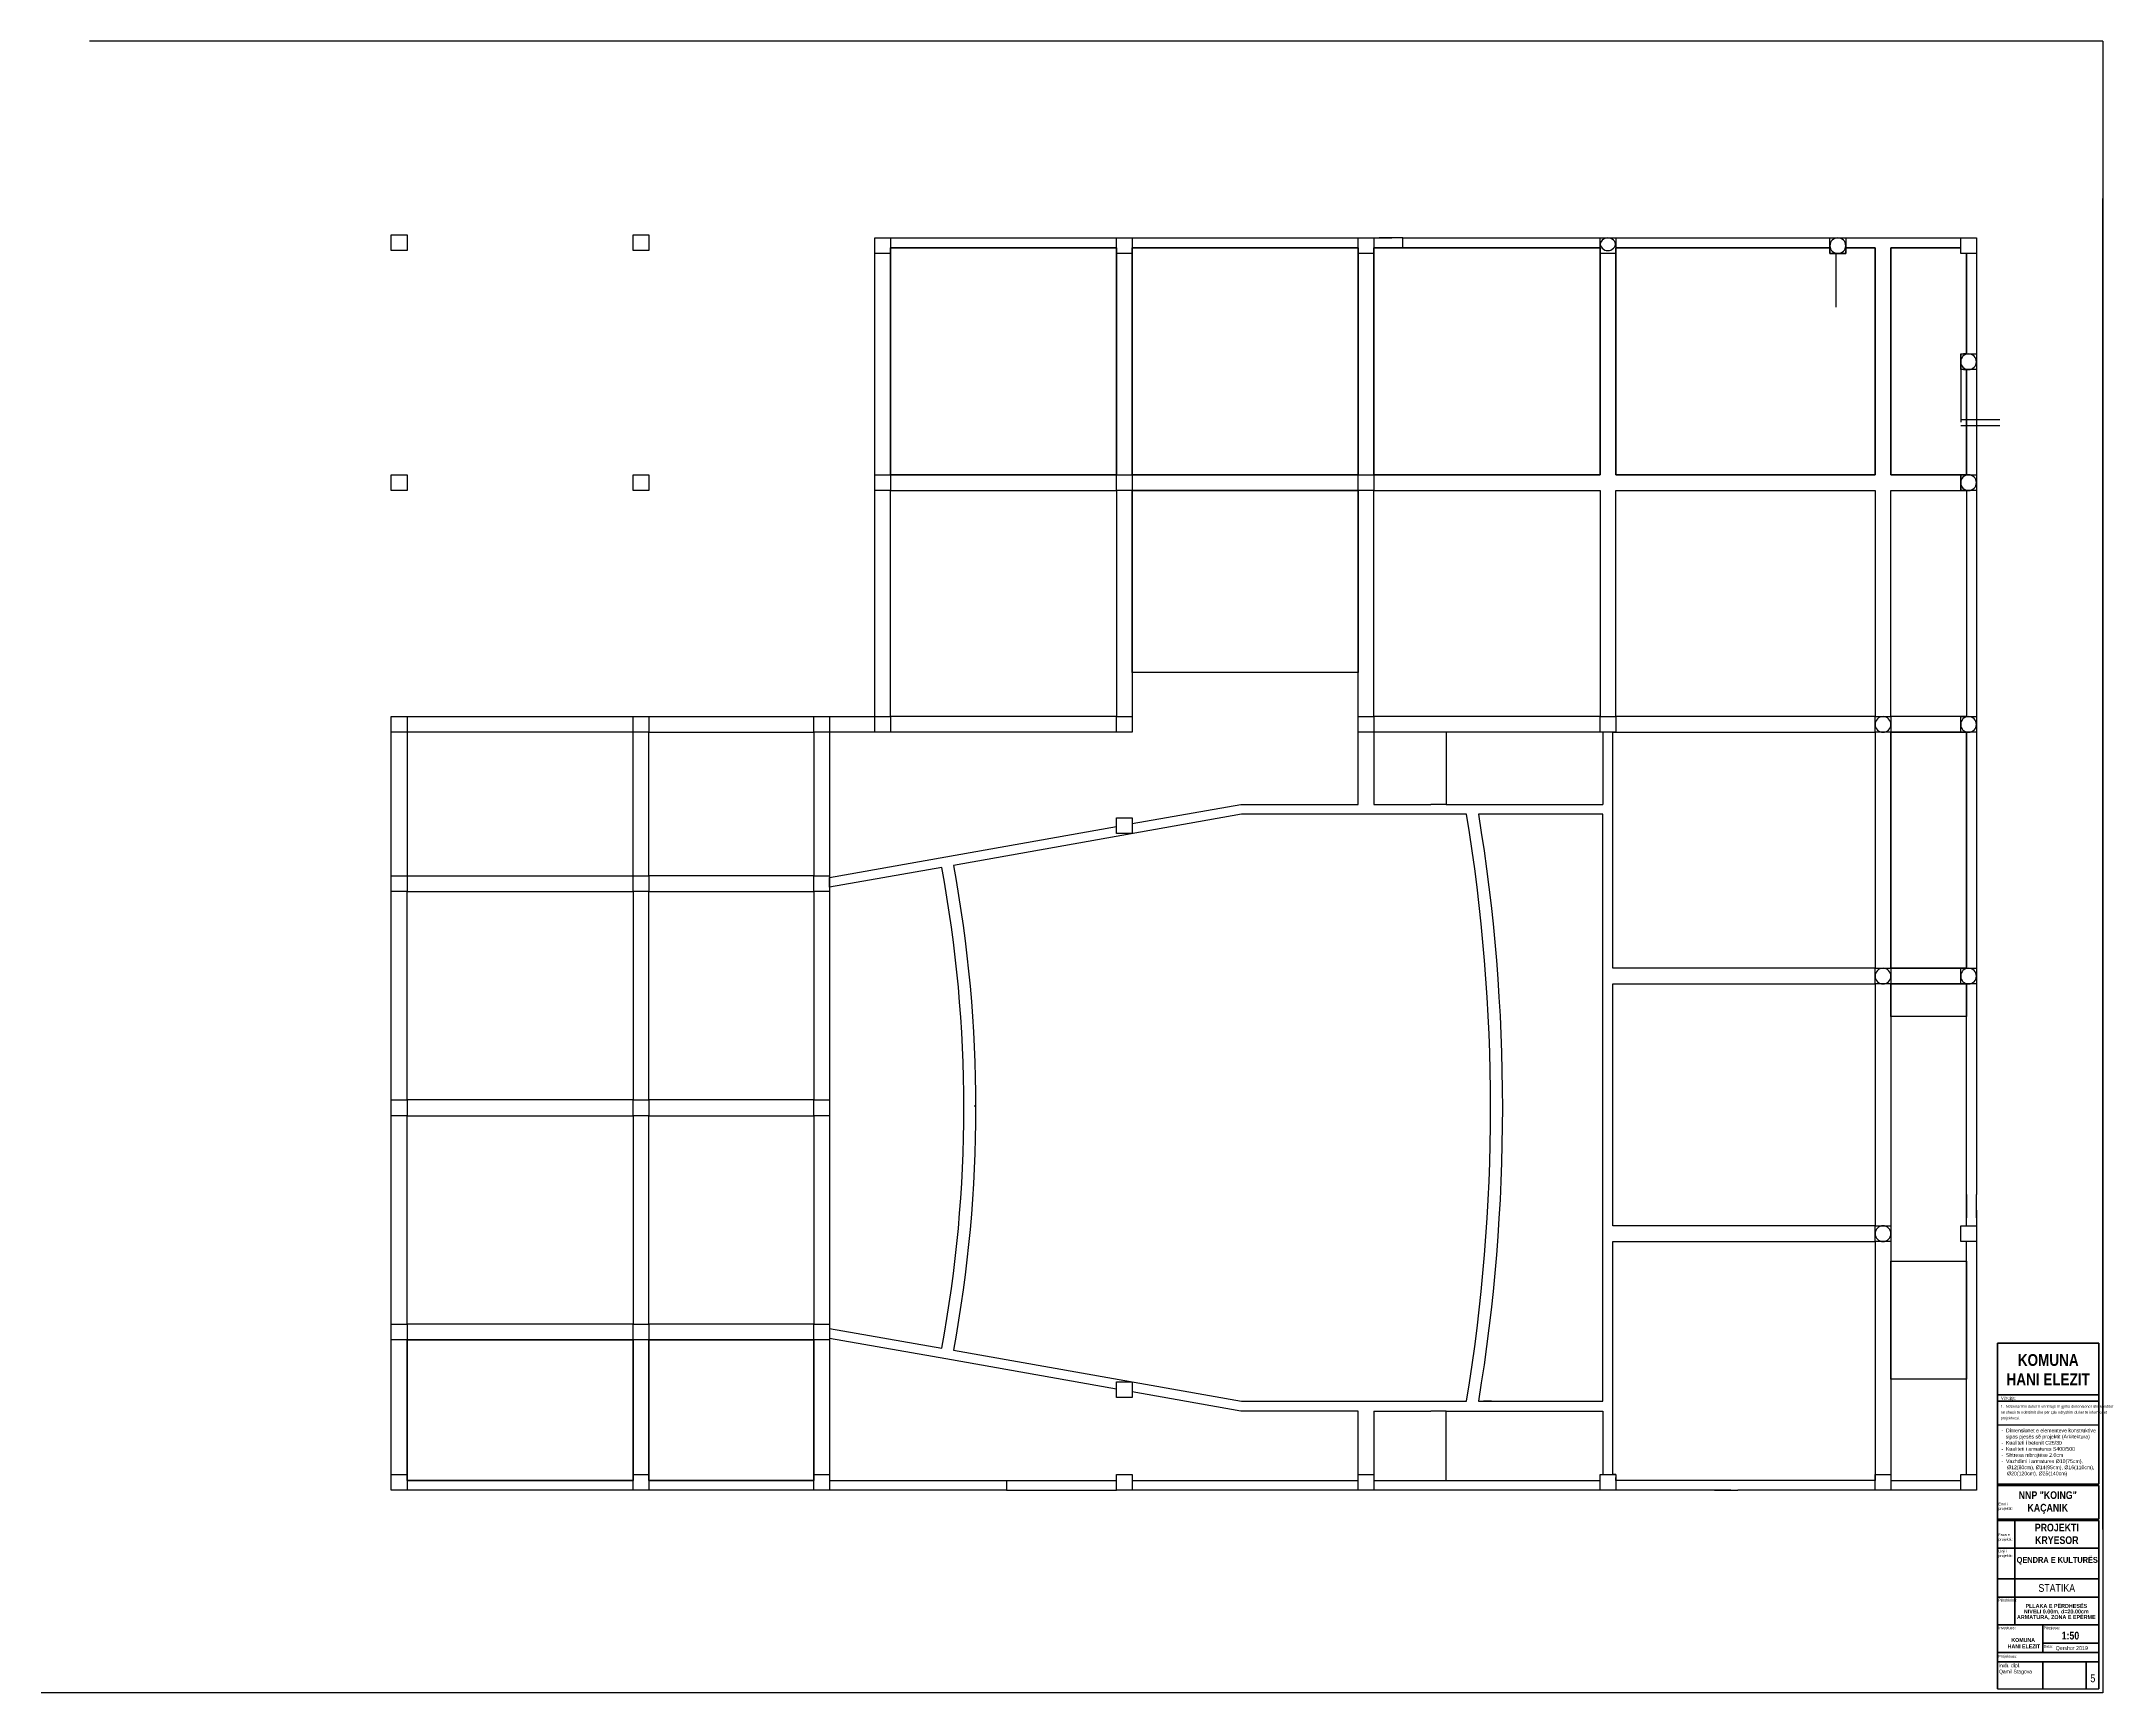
# Model space of a CAD drawing. Header units: inches. Extents: x 2751 to 16603, y -224 to 3976.
# Drawn here: x 11358 to 16603, y -224 to 3976 of the extents above; entities that cross this region are included whole.
import ezdxf

# ---------------------------------------------------------------- set-up
doc = ezdxf.new("R2010")
doc.units = ezdxf.units.IN
doc.layers.add('0_Pen_No__1', color=7, linetype='Continuous', lineweight=35)
doc.layers.add('TEKSTI_Pen_No__201', color=7, linetype='Continuous', lineweight=18)
doc.layers.add('A4_OP', color=7, linetype='Continuous')
doc.styles.add('GENERATED_STYLE_1', font='ARIAL.TTF')
doc.styles.add('GENERATED_STYLE_3', font='ARIALN.TTF')
doc.styles.add('GENERATED_STYLE_4', font='ARIALNB.TTF')

msp = doc.modelspace()

# ---------------------------------------------------------------- linework, layer by layer
for p, q in [((16603, 3976), (11481, 3976)), ((16603, 3976), (16603, -224)), ((16603, 191), (16603, 3576)), ((15923.5, 3436), (15923.5, 3299.4)), ((16241.5, 3140.9), (16241.5, 3007.4)), ((16241.5, 3014.4), (16341, 3014.4)), ((16241.5, 2998.7), (16341, 2998.7)), ((13364, 1824.4), (13364, 1849.7)), ((13737, 1267.4), (13731.9, 1267.4)), ((16178.5, 873.5), (16178.5, 871.5)), ((15047.7, 517.5), (15027.7, 517.5)), ((16335.4, 457.7), (16593, 457.7)), ((13814, 316), (14094, 316)), ((13814, 291), (14094, 291)), ((16603, -224), (11358.4, -224)), ((16335.4, -214), (16593, -214))]:
    msp.add_line(p, q)
at = {"layer": '0_Pen_No__1', "linetype": 'Continuous'}
for p, q in [((16335.4, 306.4), (16335.4, 665)), ((16335.4, 665), (16593, 665)), ((16593, 665), (16593, 306.4)), ((16335.4, 533.3), (16593, 533.3)), ((16335.4, 517.7), (16593, 517.7)), ((16335.4, 337.2), (16335.4, 423)), ((16335.4, -214), (16335.4, 334.1)), ((16335.4, 306.4), (16593, 306.4)), ((16335.4, 303.2), (16593, 303.2)), ((16593, 303.2), (16593, 217.5)), ((16335.4, 217.5), (16593, 217.5)), ((16335.4, 214.3), (16593, 214.3)), ((16335.4, 214.3), (16593, 214.3)), ((16379, -51.3), (16379, 214.3)), ((16593, 214.3), (16593, -214)), ((16335.4, 144), (16593, 144)), ((16335.4, 65.9), (16593, 65.9)), ((16335.4, 19), (16593, 19)), ((16335.4, -51.3), (16593, -51.3)), ((16450.5, -121.6), (16450.5, -51.3)), ((16450.5, -98.2), (16593, -98.2)), ((16335.4, -121.6), (16593, -121.6)), ((16335.4, -145), (16593, -145)), ((16450.5, -145), (16450.5, -214)), ((16560.8, -214), (16560.8, -145))]:
    msp.add_line(p, q, dxfattribs=at)
at = {"layer": 'A4_OP'}
for points in [[(12249, 3483.5), (12289, 3483.5)], [(12249, 3443.5), (12249, 3483.5)], [(12289, 3483.5), (12289, 3443.5)], [(12864, 3483.5), (12904, 3483.5)], [(12864, 3443.5), (12864, 3483.5)], [(12904, 3483.5), (12904, 3443.5)], [(13479, 3476), (13519, 3476)], [(13479, 3436), (13479, 3476)], [(13479, 2853.5), (13479, 3476)], [(13479, 3476), (14114, 3476)], [(13519, 3476), (13519, 3436)], [(14094, 3476), (14134, 3476)], [(14094, 3436), (14094, 3476)], [(14094, 3476), (14134, 3476)], [(14094, 3436), (14094, 3476)], [(14114, 3476), (14729, 3476)], [(14134, 3476), (14134, 3436)], [(14134, 3476), (14134, 3436)], [(14709, 3476), (14749, 3476)], [(14709, 3436), (14709, 3476)], [(14709, 3476), (14749, 3476)], [(14709, 3436), (14709, 3476)], [(14729, 3476), (14794.1, 3476)], [(14749, 3476), (14749, 3436)], [(14749, 3476), (14749, 3436)], [(14822.3, 3476), (14762.3, 3476)], [(14822.3, 3451), (14822.3, 3476)], [(14822.3, 3476), (15344, 3476)], [(15324, 3476), (15364, 3476)], [(15324, 3436), (15324, 3476)], [(15344, 3476), (16044, 3476)], [(15364, 3476), (15364, 3436)], [(15909, 3476), (15949, 3476)], [(15909, 3436), (15909, 3476)], [(15949, 3476), (15949, 3436)], [(16044, 3476), (16281.5, 3476)], [(16241.5, 3476), (16281.5, 3476)], [(16241.5, 3436), (16241.5, 3476)], [(16281.5, 3476), (16281.5, 3436)], [(16281.5, 3476), (16281.5, 2853.5)], [(12289, 3443.5), (12249, 3443.5)], [(12904, 3443.5), (12864, 3443.5)], [(13519, 3436), (13479, 3436)], [(13519, 2873.5), (13519, 3451)], [(13519, 3451), (14094, 3451)], [(14094, 3451), (13519, 3451)], [(13519, 3451), (13519, 2873.5)], [(14094, 3451), (14094, 2873.5)], [(14094, 2873.5), (14094, 3451)], [(14134, 3436), (14094, 3436)], [(14134, 3436), (14094, 3436)], [(14134, 2873.5), (14134, 3451)], [(14134, 3451), (14709, 3451)], [(14709, 3451), (14134, 3451)], [(14134, 3451), (14134, 2873.5)], [(14709, 3451), (14709, 2873.5)], [(14709, 2873.5), (14709, 3451)], [(14749, 3436), (14709, 3436)], [(14749, 3436), (14709, 3436)], [(14749, 2873.5), (14749, 3451)], [(14749, 3451), (15324, 3451)], [(14822.3, 3451), (14749, 3451)], [(14749, 3451), (14749, 2873.5)], [(14762.3, 3451), (14822.3, 3451)], [(15324, 3451), (14822.3, 3451)], [(15324, 3451), (15324, 2873.5)], [(15324, 2873.5), (15324, 3451)], [(15364, 3436), (15324, 3436)], [(15364, 2873.5), (15364, 3451)], [(15364, 3451), (15909, 3451)], [(15909, 3451), (15364, 3451)], [(15364, 3451), (15364, 2873.5)], [(15909, 3443.5), (15909, 3436)], [(15909, 3436), (15949, 3436)], [(15949, 3436), (15909, 3436)], [(15949, 3451), (16024, 3451)], [(16024, 3451), (15949, 3451)], [(15949, 3436), (15949, 3443.5)], [(16024, 3451), (16024, 2873.5)], [(16024, 2873.5), (16024, 3451)], [(16064, 2873.5), (16064, 3451)], [(16064, 3451), (16241.5, 3451)], [(16241.5, 3451), (16064, 3451)], [(16064, 3451), (16064, 2873.5)], [(16281.5, 3436), (16241.5, 3436)], [(16256.5, 3436), (16256.5, 3180.9)], [(16256.5, 3180.9), (16256.5, 3436)], [(16241.5, 3180.9), (16241.5, 3140.9)], [(16241.5, 3180.9), (16281.5, 3180.9)], [(16241.5, 3140.9), (16241.5, 3180.9)], [(16256.5, 3180.9), (16249, 3180.9)], [(16281.5, 3180.9), (16281.5, 3140.9)], [(16281.5, 3140.9), (16241.5, 3140.9)], [(16249, 3140.9), (16256.5, 3140.9)], [(16256.5, 3140.9), (16256.5, 2873.5)], [(16256.5, 2873.5), (16256.5, 3140.9)], [(16281.5, 2913.5), (16281.5, 2853.5)], [(16281.5, 2913.5), (16281.5, 2853.5)], [(12249, 2873.5), (12289, 2873.5)], [(12249, 2833.5), (12249, 2873.5)], [(12289, 2833.5), (12249, 2833.5)], [(12289, 2873.5), (12289, 2833.5)], [(12864, 2873.5), (12904, 2873.5)], [(12864, 2833.5), (12864, 2873.5)], [(12904, 2833.5), (12864, 2833.5)], [(12904, 2873.5), (12904, 2833.5)], [(13479, 2873.5), (13519, 2873.5)], [(13479, 2833.5), (13479, 2873.5)], [(13479, 2258.5), (13479, 2853.5)], [(13519, 2833.5), (13479, 2833.5)], [(14094, 2873.5), (13519, 2873.5)], [(13519, 2873.5), (13519, 2833.5)], [(13519, 2873.5), (14094, 2873.5)], [(13519, 2833.5), (14094, 2833.5)], [(13519, 2258.5), (13519, 2833.5)], [(13519, 2833.5), (14094, 2833.5)], [(13519, 2258.5), (13519, 2833.5)], [(14094, 2873.5), (14134, 2873.5)], [(14094, 2833.5), (14094, 2873.5)], [(14094, 2873.5), (14134, 2873.5)], [(14094, 2833.5), (14094, 2873.5)], [(14094, 2833.5), (14094, 2258.5)], [(14134, 2833.5), (14094, 2833.5)], [(14134, 2833.5), (14094, 2833.5)], [(14094, 2833.5), (14094, 2258.5)], [(14709, 2873.5), (14134, 2873.5)], [(14134, 2873.5), (14134, 2833.5)], [(14134, 2873.5), (14134, 2833.5)], [(14134, 2873.5), (14709, 2873.5)], [(14134, 2371), (14134, 2833.5)], [(14134, 2833.5), (14709, 2833.5)], [(14709, 2833.5), (14134, 2833.5)], [(14134, 2833.5), (14134, 2218.5)], [(14709, 2873.5), (14749, 2873.5)], [(14709, 2833.5), (14709, 2873.5)], [(14709, 2833.5), (14709, 2371)], [(14749, 2833.5), (14709, 2833.5)], [(14709, 2238.5), (14709, 2833.5)], [(15324, 2873.5), (14749, 2873.5)], [(14749, 2873.5), (14749, 2833.5)], [(14749, 2873.5), (15324, 2873.5)], [(14749, 2258.5), (14749, 2833.5)], [(14749, 2833.5), (15324, 2833.5)], [(14749, 2258.5), (14749, 2833.5)], [(14749, 2833.5), (15324, 2833.5)], [(15324, 2833.5), (15324, 2258.5)], [(15324, 2833.5), (15324, 2258.5)], [(16024, 2873.5), (15364, 2873.5)], [(15364, 2873.5), (16024, 2873.5)], [(15364, 2833.5), (16024, 2833.5)], [(15364, 2258.5), (15364, 2833.5)], [(15364, 2833.5), (16024, 2833.5)], [(15364, 2371), (15364, 2833.5)], [(16024, 2833.5), (16024, 2258.5)], [(16024, 2833.5), (16024, 2258.5)], [(16256.5, 2873.5), (16064, 2873.5)], [(16064, 2873.5), (16256.5, 2873.5)], [(16064, 2258.5), (16064, 2833.5)], [(16064, 2833.5), (16256.5, 2833.5)], [(16064, 2833.5), (16256.5, 2833.5)], [(16064, 2258.5), (16064, 2833.5)], [(16241.5, 2873.5), (16241.5, 2833.5)], [(16241.5, 2873.5), (16281.5, 2873.5)], [(16241.5, 2833.5), (16241.5, 2873.5)], [(16281.5, 2833.5), (16241.5, 2833.5)], [(16256.5, 2833.5), (16256.5, 2258.5)], [(16256.5, 2833.5), (16256.5, 2258.5)], [(16281.5, 2853.5), (16281.5, 2238.5)], [(14709, 2371), (14134, 2371)], [(15364, 2258.5), (15364, 2371)], [(12249, 2258.5), (12289, 2258.5)], [(12249, 2218.5), (12249, 2258.5)], [(12249, 1833.5), (12249, 2258.5)], [(12249, 2258.5), (12884, 2258.5)], [(12289, 2258.5), (12289, 2218.5)], [(12864, 2258.5), (12904, 2258.5)], [(12864, 2218.5), (12864, 2258.5)], [(12884, 2258.5), (13344, 2258.5)], [(12904, 2258.5), (12904, 2218.5)], [(13324, 2258.5), (13364, 2258.5)], [(13324, 2218.5), (13324, 2258.5)], [(13344, 2258.5), (13479, 2258.5)], [(13364, 2258.5), (13364, 2218.5)], [(13479, 2258.5), (13519, 2258.5)], [(13479, 2218.5), (13479, 2258.5)], [(14094, 2258.5), (13519, 2258.5)], [(13519, 2258.5), (13519, 2218.5)], [(14094, 2258.5), (13519, 2258.5)], [(14094, 2258.5), (14134, 2258.5)], [(14094, 2218.5), (14094, 2258.5)], [(14134, 2258.5), (14134, 2218.5)], [(14709, 2258.5), (14749, 2258.5)], [(14709, 2218.5), (14709, 2258.5)], [(15324, 2258.5), (14749, 2258.5)], [(14749, 2258.5), (14749, 2218.5)], [(15324, 2258.5), (14749, 2258.5)], [(15324, 2258.5), (15364, 2258.5)], [(15324, 2218.5), (15324, 2258.5)], [(15324, 2258.5), (15364, 2258.5)], [(15324, 2218.5), (15324, 2258.5)], [(16024, 2258.5), (15364, 2258.5)], [(15364, 2258.5), (15364, 2218.5)], [(15364, 2258.5), (15364, 2218.5)], [(16024, 2258.5), (15364, 2258.5)], [(16024, 2258.5), (16064, 2258.5)], [(16024, 2218.5), (16024, 2258.5)], [(16256.5, 2258.5), (16064, 2258.5)], [(16064, 2258.5), (16064, 2218.5)], [(16256.5, 2258.5), (16064, 2258.5)], [(16241.5, 2258.5), (16281.5, 2258.5)], [(16241.5, 2218.5), (16241.5, 2258.5)], [(16281.5, 2258.5), (16281.5, 2218.5)], [(12289, 2218.5), (12249, 2218.5)], [(12864, 2218.5), (12289, 2218.5)], [(12289, 2218.5), (12289, 1853.5)], [(12864, 2218.5), (12289, 2218.5)], [(12289, 2218.5), (12289, 1853.5)], [(12864, 1853.5), (12864, 2218.5)], [(12904, 2218.5), (12864, 2218.5)], [(12864, 1853.5), (12864, 2218.5)], [(12904, 1853.5), (12904, 2218.5)], [(12904, 2218.5), (13324, 2218.5)], [(12904, 1853.5), (12904, 2218.5)], [(12904, 2218.5), (13324, 2218.5)], [(13324, 2218.5), (13324, 1853.5)], [(13364, 2218.5), (13324, 2218.5)], [(13324, 2218.5), (13324, 1853.5)], [(13499, 2218.5), (13364, 2218.5)], [(13364, 2218.5), (13364, 1849.7)], [(13519, 2218.5), (13479, 2218.5)], [(14134, 2218.5), (13499, 2218.5)], [(14134, 2218.5), (14094, 2218.5)], [(14709, 2035.3), (14709, 2238.5)], [(14749, 2218.5), (14709, 2218.5)], [(14749, 2218.5), (14749, 2035.3)], [(15331.5, 2218.5), (14749, 2218.5)], [(14933, 2218.5), (14933, 2035.3)], [(15364, 2218.5), (15324, 2218.5)], [(15364, 2218.5), (15324, 2218.5)], [(15331.5, 2218.5), (15331.5, 2035.3)], [(15356.5, 1618.5), (15356.5, 2218.5)], [(15356.5, 2218.5), (16024, 2218.5)], [(15356.5, 2022.8), (15356.5, 2218.5)], [(15356.5, 2218.5), (16024, 2218.5)], [(16024, 2218.5), (16024, 1618.5)], [(16064, 2218.5), (16024, 2218.5)], [(16024, 2218.5), (16024, 1618.5)], [(16064, 2218.5), (16256.5, 2218.5)], [(16064, 1618.5), (16064, 2218.5)], [(16064, 2218.5), (16064, 1618.5)], [(16256.5, 2218.5), (16064, 2218.5)], [(16281.5, 2218.5), (16241.5, 2218.5)], [(16256.5, 2218.5), (16256.5, 1618.5)], [(16256.5, 1618.5), (16256.5, 2218.5)], [(16281.5, 2238.5), (16281.5, 1598.5)], [(14412.1, 2010.3), (13678.9, 1880.2)], [(14094, 2001), (14134, 2001)], [(14094, 1961), (14094, 2001)], [(14134, 1986.3), (14409.9, 2035.3)], [(14134, 2001), (14134, 1961)], [(14409.9, 2035.3), (14709, 2035.3)], [(14729, 2010.3), (14412.1, 2010.3)], [(14984.3, 2010.3), (14729, 2010.3)], [(14749, 2035.3), (14893.3, 2035.3)], [(14933, 2035.3), (14893.3, 2035.3)], [(14933, 2035.3), (15331.5, 2035.3)], [(15331.5, 2010.3), (15014.7, 2010.3)], [(15331.5, 2010.3), (15014.7, 2010.3)], [(15331.5, 517.5), (15331.5, 2010.3)], [(15331.5, 1598.5), (15331.5, 2010.3)], [(15356.5, 1618.5), (15356.5, 2022.8)], [(13364, 1849.7), (14094, 1979.2)], [(14134, 1961), (14094, 1961)], [(12249, 1853.5), (12289, 1853.5)], [(12249, 1813.5), (12249, 1853.5)], [(12249, 1853.5), (12289, 1853.5)], [(12249, 1813.5), (12249, 1853.5)], [(12289, 1853.5), (12864, 1853.5)], [(12289, 1853.5), (12289, 1813.5)], [(12289, 1853.5), (12289, 1813.5)], [(12289, 1853.5), (12864, 1853.5)], [(12864, 1853.5), (12904, 1853.5)], [(12864, 1813.5), (12864, 1853.5)], [(13324, 1853.5), (12904, 1853.5)], [(12904, 1853.5), (12904, 1813.5)], [(13324, 1853.5), (12904, 1853.5)], [(13324, 1853.5), (13364, 1853.5)], [(13324, 1813.5), (13324, 1853.5)], [(13649.4, 1875), (13364, 1824.4)], [(13649.4, 1875), (13364, 1824.4)], [(13364, 1853.5), (13364, 1813.5)], [(12249, 1263.6), (12249, 1833.5)], [(12289, 1813.5), (12249, 1813.5)], [(12289, 1813.5), (12249, 1813.5)], [(12289, 1283.6), (12289, 1813.5)], [(12289, 1813.5), (12864, 1813.5)], [(12289, 1283.6), (12289, 1813.5)], [(12289, 1813.5), (12864, 1813.5)], [(12864, 1813.5), (12864, 1283.6)], [(12904, 1813.5), (12864, 1813.5)], [(12864, 1813.5), (12864, 1283.6)], [(12904, 1283.6), (12904, 1813.5)], [(12904, 1813.5), (13324, 1813.5)], [(12904, 1283.6), (12904, 1813.5)], [(12904, 1813.5), (13324, 1813.5)], [(13324, 1813.5), (13324, 1283.6)], [(13364, 1813.5), (13324, 1813.5)], [(13324, 1813.5), (13324, 1283.6)], [(13364, 1824.4), (13364, 702.7)], [(13364, 1824.4), (13364, 1263.6)], [(15331.5, 943.5), (15331.5, 1598.5)], [(16024, 1618.5), (15356.5, 1618.5)], [(16024, 1618.5), (15356.5, 1618.5)], [(15356.5, 963.5), (15356.5, 1578.5)], [(15356.5, 1578.5), (16024, 1578.5)], [(15356.5, 963.5), (15356.5, 1578.5)], [(15356.5, 1578.5), (16024, 1578.5)], [(16024, 1618.5), (16064, 1618.5)], [(16024, 1578.5), (16024, 1618.5)], [(16024, 1578.5), (16024, 963.5)], [(16064, 1578.5), (16024, 1578.5)], [(16024, 1578.5), (16024, 963.5)], [(16256.5, 1618.5), (16064, 1618.5)], [(16064, 1618.5), (16064, 1578.5)], [(16064, 1618.5), (16256.5, 1618.5)], [(16064, 1578.5), (16256.5, 1578.5)], [(16064, 1495.5), (16064, 1578.5)], [(16064, 1578.5), (16064, 943.5)], [(16256.5, 1578.5), (16064, 1578.5)], [(16241.5, 1618.5), (16281.5, 1618.5)], [(16241.5, 1578.5), (16241.5, 1618.5)], [(16281.5, 1578.5), (16241.5, 1578.5)], [(16256.5, 1578.5), (16256.5, 1495.5)], [(16256.5, 1043.5), (16256.5, 1578.5)], [(16281.5, 1618.5), (16281.5, 1578.5)], [(16281.5, 1598.5), (16281.5, 1043.5)], [(16256.5, 1495.5), (16064, 1495.5)], [(12249, 1283.6), (12289, 1283.6)], [(12249, 1243.6), (12249, 1283.6)], [(12249, 1283.6), (12289, 1283.6)], [(12249, 1243.6), (12249, 1283.6)], [(12249, 693.5), (12249, 1263.6)], [(12864, 1283.6), (12289, 1283.6)], [(12289, 1283.6), (12289, 1243.6)], [(12289, 1283.6), (12289, 1243.6)], [(12864, 1283.6), (12289, 1283.6)], [(12864, 1283.6), (12904, 1283.6)], [(12864, 1243.6), (12864, 1283.6)], [(13324, 1283.6), (12904, 1283.6)], [(12904, 1283.6), (12904, 1243.6)], [(13324, 1283.6), (12904, 1283.6)], [(13324, 1283.6), (13364, 1283.6)], [(13324, 1243.6), (13324, 1283.6)], [(13364, 1283.6), (13364, 1243.6)], [(13364, 1263.6), (13364, 702.7)], [(12289, 1243.6), (12249, 1243.6)], [(12289, 1243.6), (12249, 1243.6)], [(12289, 713.5), (12289, 1243.6)], [(12289, 1243.6), (12864, 1243.6)], [(12289, 713.5), (12289, 1243.6)], [(12289, 1243.6), (12864, 1243.6)], [(12864, 1243.6), (12864, 713.5)], [(12904, 1243.6), (12864, 1243.6)], [(12864, 1243.6), (12864, 713.5)], [(12904, 713.5), (12904, 1243.6)], [(12904, 1243.6), (13324, 1243.6)], [(12904, 713.5), (12904, 1243.6)], [(12904, 1243.6), (13324, 1243.6)], [(13324, 1243.6), (13324, 713.5)], [(13364, 1243.6), (13324, 1243.6)], [(13324, 1243.6), (13324, 713.5)], [(16256.5, 1043.5), (16256.5, 983.5)], [(16256.5, 963.5), (16256.5, 1043.5)], [(16281.5, 983.5), (16281.5, 1043.5)], [(16281.5, 1003.2), (16281.5, 291)], [(16024, 963.5), (15356.5, 963.5)], [(16024, 963.5), (15356.5, 963.5)], [(16024, 963.5), (16064, 963.5)], [(16024, 923.5), (16024, 963.5)], [(16064, 963.5), (16064, 923.5)], [(16241.5, 963.5), (16281.5, 963.5)], [(16241.5, 923.5), (16241.5, 963.5)], [(16241.5, 963.5), (16281.5, 963.5)], [(16241.5, 923.5), (16241.5, 963.5)], [(16281.5, 963.5), (16281.5, 923.5)], [(16281.5, 963.5), (16281.5, 923.5)], [(15331.5, 517.5), (15331.5, 943.5)], [(15356.5, 331), (15356.5, 923.5)], [(15356.5, 923.5), (16024, 923.5)], [(15356.5, 505), (15356.5, 923.5)], [(15356.5, 923.5), (16024, 923.5)], [(16024, 923.5), (16024, 316)], [(16064, 923.5), (16024, 923.5)], [(16024, 923.5), (16024, 573.5)], [(16064, 943.5), (16064, 573.5)], [(16281.5, 923.5), (16241.5, 923.5)], [(16281.5, 923.5), (16241.5, 923.5)], [(16256.5, 331), (16256.5, 923.5)], [(16064, 873.5), (16256.5, 873.5)], [(16064, 573.5), (16064, 873.5)], [(16256.5, 873.5), (16256.5, 573.5)], [(12249, 713.5), (12289, 713.5)], [(12249, 673.5), (12249, 713.5)], [(12249, 713.5), (12289, 713.5)], [(12249, 673.5), (12249, 713.5)], [(12249, 291), (12249, 693.5)], [(12864, 713.5), (12289, 713.5)], [(12289, 713.5), (12289, 673.5)], [(12289, 713.5), (12289, 673.5)], [(12864, 713.5), (12289, 713.5)], [(12864, 713.5), (12904, 713.5)], [(12864, 673.5), (12864, 713.5)], [(13324, 713.5), (12904, 713.5)], [(12904, 713.5), (12904, 673.5)], [(13324, 713.5), (12904, 713.5)], [(13324, 713.5), (13364, 713.5)], [(13324, 673.5), (13324, 713.5)], [(13364, 713.5), (13364, 673.5)], [(13364, 702.7), (13649.4, 652.3)], [(13364, 702.7), (13649.4, 652.3)], [(12289, 673.5), (12249, 673.5)], [(12289, 673.5), (12249, 673.5)], [(12289, 673.5), (12289, 316)], [(12864, 673.5), (12289, 673.5)], [(12289, 316), (12289, 673.5)], [(12289, 673.5), (12864, 673.5)], [(12864, 316), (12864, 673.5)], [(12904, 673.5), (12864, 673.5)], [(12864, 673.5), (12864, 316)], [(12904, 673.5), (12904, 316)], [(13324, 673.5), (12904, 673.5)], [(12904, 316), (12904, 673.5)], [(12904, 673.5), (13324, 673.5)], [(13324, 316), (13324, 673.5)], [(13364, 673.5), (13324, 673.5)], [(13324, 673.5), (13324, 316)], [(13659.6, 625.1), (13364, 677.3)], [(13364, 677.3), (13364, 316)], [(13678.9, 647), (14412.1, 517.5)], [(14094, 548.3), (13659.6, 625.1)], [(14094, 566.7), (14134, 566.7)], [(14094, 526.7), (14094, 566.7)], [(14134, 526.7), (14094, 526.7)], [(14134, 566.7), (14134, 526.7)], [(14409.9, 492.5), (14134, 541.3)], [(16024, 573.5), (16024, 316)], [(16256.5, 573.5), (16064, 573.5)], [(16064, 573.5), (16064, 316)], [(14709, 492.5), (14409.9, 492.5)], [(14412.1, 517.5), (14729, 517.5)], [(14709, 316), (14709, 492.5)], [(14729, 517.5), (14984.3, 517.5)], [(14749, 492.5), (14749, 316)], [(14749, 492.5), (14893.3, 492.5)], [(14933, 492.5), (14893.3, 492.5)], [(14933, 492.5), (14893.3, 492.5)], [(14933, 492.5), (15331.5, 492.5)], [(14933, 316), (14933, 492.5)], [(14933, 316), (14933, 492.5)], [(15014.7, 517.5), (15331.5, 517.5)], [(15014.7, 517.5), (15331.5, 517.5)], [(15331.5, 492.5), (15331.5, 331)], [(15356.5, 331), (15356.5, 505)], [(12249, 331), (12289, 331)], [(12249, 291), (12249, 331)], [(12249, 331), (12289, 331)], [(12249, 291), (12249, 331)], [(12289, 331), (12289, 291)], [(12289, 331), (12289, 291)], [(12289, 316), (12864, 316)], [(12864, 316), (12289, 316)], [(12864, 331), (12904, 331)], [(12864, 291), (12864, 331)], [(12864, 331), (12904, 331)], [(12864, 291), (12864, 331)], [(12904, 331), (12904, 291)], [(12904, 331), (12904, 291)], [(12904, 316), (13324, 316)], [(13324, 316), (12904, 316)], [(13324, 331), (13364, 331)], [(13324, 291), (13324, 331)], [(13324, 331), (13364, 331)], [(13324, 291), (13324, 331)], [(13364, 331), (13364, 291)], [(13364, 331), (13364, 291)], [(13364, 316), (13779.9, 316)], [(13779.9, 316), (13814, 316)], [(13814, 316), (13814, 291)], [(14094, 331), (14134, 331)], [(14094, 291), (14094, 331)], [(14134, 331), (14134, 291)], [(14134, 316), (14709, 316)], [(14709, 331), (14749, 331)], [(14709, 291), (14709, 331)], [(14749, 331), (14749, 291)], [(14749, 316), (14933, 316)], [(14749, 316), (14933, 316)], [(14933, 316), (15324, 316)], [(15324, 331), (15364, 331)], [(15324, 291), (15324, 331)], [(15324, 331), (15364, 331)], [(15324, 291), (15324, 331)], [(15364, 331), (15356.5, 331)], [(15364, 331), (15364, 291)], [(15364, 331), (15364, 291)], [(15364, 316), (15364, 323.5)], [(16024, 316), (15364, 316)], [(15675, 316), (15364, 316)], [(15675, 316), (15615, 316)], [(16024, 316), (15675, 316)], [(16024, 331), (16064, 331)], [(16024, 291), (16024, 331)], [(16024, 331), (16064, 331)], [(16024, 291), (16024, 331)], [(16064, 331), (16064, 291)], [(16064, 331), (16064, 291)], [(16064, 316), (16241.5, 316)], [(16241.5, 331), (16281.5, 331)], [(16241.5, 291), (16241.5, 331)], [(16241.5, 331), (16281.5, 331)], [(16241.5, 291), (16241.5, 331)], [(16281.5, 331), (16281.5, 291)], [(16281.5, 331), (16281.5, 291)], [(12289, 291), (12249, 291)], [(12289, 291), (12249, 291)], [(12884, 291), (12249, 291)], [(12904, 291), (12864, 291)], [(12904, 291), (12864, 291)], [(13344, 291), (12884, 291)], [(13364, 291), (13324, 291)], [(13364, 291), (13324, 291)], [(13814, 291), (13344, 291)], [(14134, 291), (14094, 291)], [(14729, 291), (14114, 291)], [(14749, 291), (14709, 291)], [(15344, 291), (14729, 291)], [(15364, 291), (15324, 291)], [(15364, 291), (15324, 291)], [(15656.7, 291), (15344, 291)], [(15615, 291), (15675, 291)], [(16044, 291), (15675, 291)], [(16064, 291), (16024, 291)], [(16064, 291), (16024, 291)], [(16281.5, 291), (16044, 291)], [(16281.5, 291), (16241.5, 291)], [(16281.5, 291), (16241.5, 291)]]:
    msp.add_lwpolyline(points, dxfattribs=at)
for points in [[(15364, 3456, 1), (15324, 3456)], [(15324, 3463.5, 1), (15364, 3463.5)], [(15949, 3456, 1), (15909, 3456)], [(15909, 3456, 1), (15949, 3456)], [(16281.5, 3160.9, 1), (16241.5, 3160.9)], [(16241.5, 3160.9, 1), (16281.5, 3160.9)], [(16281.5, 2853.5, 1), (16241.5, 2853.5)], [(16241.5, 2853.5, 1), (16281.5, 2853.5)], [(16064, 2238.5, 1), (16024, 2238.5)], [(16281.5, 2238.5, 1), (16241.5, 2238.5)], [(16024, 2238.5, 1), (16064, 2238.5)], [(16241.5, 2238.5, 1), (16281.5, 2238.5)], [(14984.3, 517.5, 0.082033), (14984.3, 2010.3)], [(15014.7, 2010.3, -0.081492), (15014.7, 517.5)], [(15014.7, 2010.3, -0.081492), (15014.7, 517.5)], [(13649.4, 652.3, 0.092036), (13649.4, 1875)], [(13649.4, 652.3, 0.092036), (13649.4, 1875)], [(13678.9, 1880.2, -0.091999), (13678.9, 647)], [(16064, 1598.5, 1), (16024, 1598.5)], [(16024, 1598.5, 1), (16064, 1598.5)], [(16281.5, 1598.5, 1), (16241.5, 1598.5)], [(16241.5, 1598.5, 1), (16281.5, 1598.5)], [(16064, 943.5, 1), (16024, 943.5)], [(16024, 943.5, 1), (16064, 943.5)]]:
    msp.add_lwpolyline(points, format="xyb", dxfattribs=at)

# ---------------------------------------------------------------- texts
at = {"layer": '0_Pen_No__1', "linetype": 'Continuous'}
for s, insert, char_height, width, attachment_point, line_spacing_factor, style in [('\\A1;KOMUNA HANI ELEZIT', (16464.2, 637.3), 30, 214.051, 2, 0.984903, 'GENERATED_STYLE_4'), ('\\A1;1.  Ndërmarrësi duhet ti vërtetojë të gjitha dimensionet dhe konditat në shesh të ndërtimit dhe për çdo ndryshim duhet të informohet projektuesi. ', (16343.2, 507.7), 7.0313, 245.916, 1, 1.261061, 'GENERATED_STYLE_3'), ('\\A1;NNP "KOING"\\PKAÇANIK', (16463, 288.4), 19.531, 214.051, 2, 0.984903, 'GENERATED_STYLE_4'), ('\\A1;Emri i\\Pprojektit:', (16337.3, 259.6), 7.03, 67.539, 1, 0.996607, 'GENERATED_STYLE_3'), ('\\A1;Faza e \\Pprojektit:', (16337.3, 181.5), 7.031, 67.539, 1, 0.996607, 'GENERATED_STYLE_3'), ('\\A1;PROJEKTI KRYESOR', (16486, 205.9), 19.531, 214.051, 2, 0.984903, 'GENERATED_STYLE_4'), ('\\A1;Lloji i \\Pprojektit:', (16337.3, 139.8), 7.031, 67.539, 1, 0.996607, 'GENERATED_STYLE_3'), ('\\A1;QENDRA E KULTURËS', (16487.2, 121.4), 15, 214.051, 2, 0.984903, 'GENERATED_STYLE_4'), ('\\A1;PLLAKA E PËRDHESËS\\PNIVELI 0.00m, d=20.00cm\\PARMATURA, ZONA E EPËRME', (16484.8, 1.9), 10, 227.819, 2, 0.8554, 'GENERATED_STYLE_4'), ('\\A1;inxh. dipl. \\PQamil Stagova', (16338.8, -149.9), 9.375, 167.016, 1, 0.98645, 'GENERATED_STYLE_3')]:
    msp.add_mtext(s, dxfattribs=dict(at, insert=insert, char_height=char_height, width=width, attachment_point=attachment_point, line_spacing_factor=line_spacing_factor, style=style))
for s, insert, char_height, attachment_point, style in [('\\A1;Vërejtje:', (16344, 529.4), 7.812, 1, 'GENERATED_STYLE_3'), ('\\A1;STATIKA', (16486, 52.2), 19.531, 2, 'GENERATED_STYLE_3'), ('\\A1;Përshkrimi:', (16337.3, 14.9), 7.031, 1, 'GENERATED_STYLE_3'), ('\\A1;Investues: ', (16337.3, -55.4), 7.031, 1, 'GENERATED_STYLE_3'), ('\\A1;\\pi-24.727;KOMUNA \\P\\pi-33.963;HANI ELEZIT', (16395.1, -84.9), 9.766, 1, 'GENERATED_STYLE_4'), ('\\A1;Përpjesa:', (16452.4, -55.4), 7.031, 1, 'GENERATED_STYLE_3'), ('\\A1;Data: ', (16452.4, -102.3), 7.03, 1, 'GENERATED_STYLE_3'), ('\\A1;1:50', (16520.7, -68.9), 19.53, 2, 'GENERATED_STYLE_4'), ('\\A1;Projektues: ', (16337.3, -127.7), 7.031, 1, 'GENERATED_STYLE_3'), ('\\A1;Qershor 2019', (16524.1, -105.5), 9.766, 2, 'GENERATED_STYLE_3'), ('\\A1;5', (16577.7, -177.2), 20, 2, 'GENERATED_STYLE_3')]:
    msp.add_mtext(s, dxfattribs=dict(at, insert=insert, char_height=char_height, attachment_point=attachment_point, style=style))
at = {"layer": 'TEKSTI_Pen_No__201', "linetype": 'Continuous', "insert": (16345.2, 447.7), "char_height": 9.375, "attachment_point": 1, "style": 'GENERATED_STYLE_1'}
msp.add_mtext('-  Dimensionet e elementeve konstruktive\\P   sipas pjesës së projektit (Arkitektura)\\P-  Kualiteti i betonit C25/30\\P-  Kualiteti i armatures S400/500\\P-  Shtresa mbrojtëse 2.0cm\\P-  Vazhdimi i armatures Ø10(75cm), \\P    Ø12(80cm), Ø14(95cm), Ø16(110cm), \\P    Ø20(120cm), Ø25(140cm)    ', dxfattribs=at)

doc.saveas('drawing.dxf')
